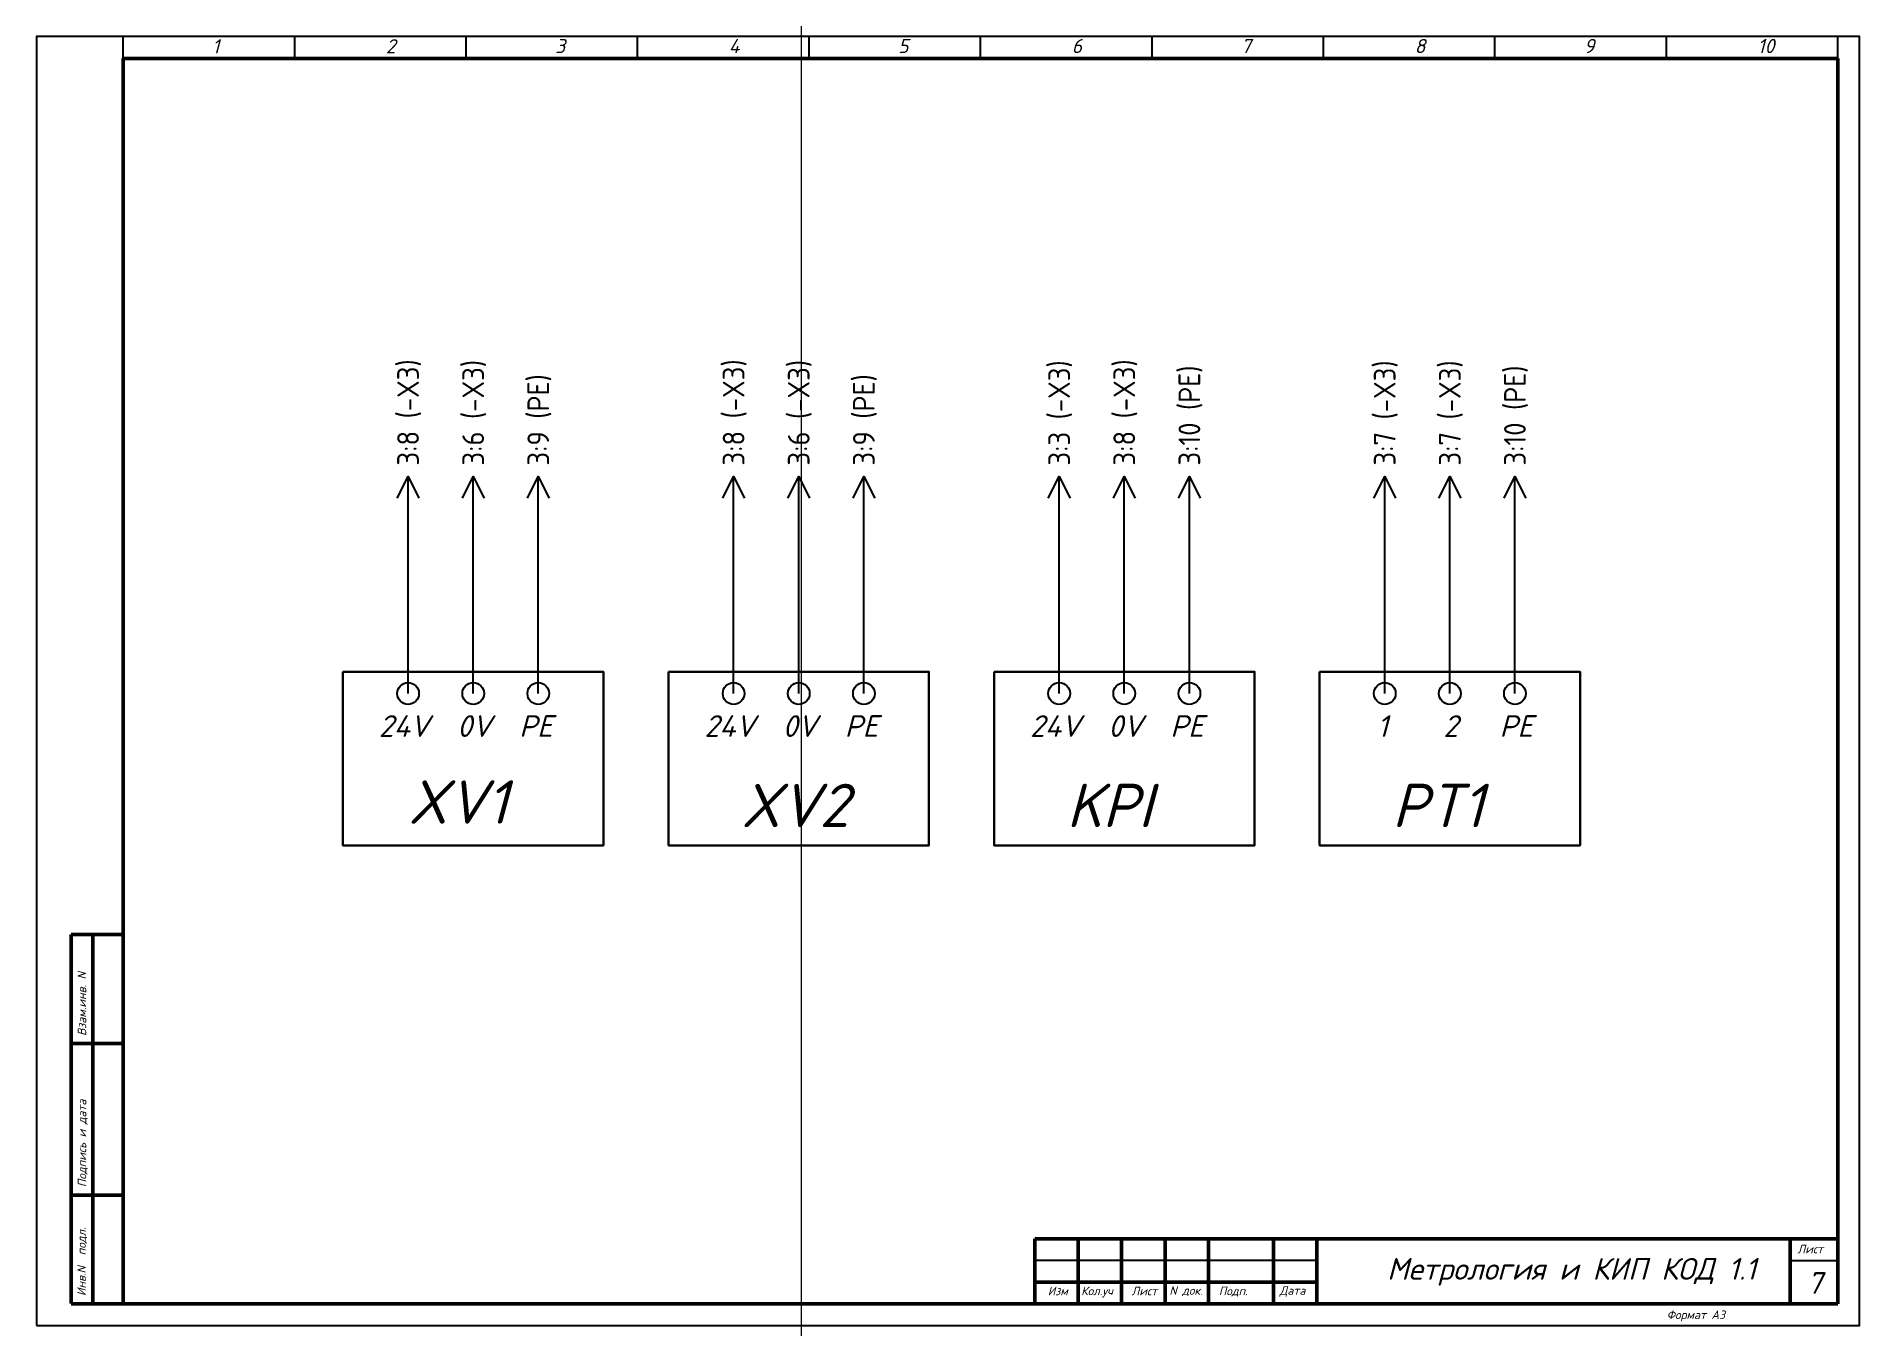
# Model space of a CAD drawing. Header units: millimetres. Extents: x 0 to 53000, y -591 to 24400.
# Drawn here: x 2564.4 to 2984.4, y 304.4 to 601.4 of the extents above; entities that cross this region are included whole.
import ezdxf
from ezdxf.enums import TextEntityAlignment as Align

# ---------------------------------------------------------------- set-up
doc = ezdxf.new("R2010")
doc.units = ezdxf.units.MM
doc.linetypes.add('Caddy_Solid', pattern=[0])
for name, color, linetype in [('DESC', 150, 'Continuous'), ('YEL_14_THHN', 7, 'Continuous'), ('Обозначения контактов', 7, 'Continuous')]:
    doc.layers.add(name, color=color, linetype=linetype)
doc.layers.add('Основная', color=7, linetype='Continuous', lineweight=30)
doc.layers.add('Привязки', color=2, linetype='Continuous', lineweight=0, plot=False, transparency=0.8)
doc.styles.add('WD_IEC', font='ISOCP2.shx', dxfattribs={"width": 0.9, "height": 4})
doc.styles.add('текст', font='isocpeui.ttf')

msp = doc.modelspace()

# ---------------------------------------------------------------- texts
at = {"lineweight": 60, "style": 'текст'}
for s, height, p in [('1', 3.27499, (2604.88593, 597.4801)), ('2', 3.27499, (2644.88593, 597.4801)), ('3', 3.27499, (2683.88593, 597.54009)), ('4', 3.27499, (2723.88593, 597.54009)), ('5', 3.27499, (2762.88593, 597.54009)), ('6', 3.27499, (2802.88593, 597.54009)), ('7', 3.27499, (2841.88593, 597.54009)), ('8', 3.27499, (2881.88593, 597.54009)), ('9', 3.27499, (2920.88593, 597.54009)), ('10', 3.274994, (2960.88593, 597.54009))]:
    msp.add_text(s, height=height, dxfattribs=at).set_placement(p)
at = {"layer": 'Основная', "lineweight": 25, "style": 'текст'}
for s, height, p in [('Взам.инв. N', 1.9649963, (2575.84659, 371.10647)), ('Подпись и дата', 1.9650002, (2575.85371, 336.25925)), ('Инв.N  подл.', 1.9650002, (2575.75687, 311.17453))]:
    msp.add_text(s, height=height, rotation=90, dxfattribs=at).set_placement(p)
for s, p in [('Лист', (2970.08615, 321.01926)), ('Изм', (2797.3725, 311.35335)), ('Кол.уч', (2805.07045, 311.36838)), ('Лист', (2816.67249, 311.35335)), ('N док.', (2825.39081, 311.46325)), ('Подп.', (2836.77289, 311.36581)), ('Дата', (2850.7891, 311.45812)), ('Формат А3', (2939.95057, 305.87508))]:
    msp.add_text(s, height=1.965, dxfattribs=at).set_placement(p)
at = {"layer": 'Основная', "style": 'текст'}
for s, width, heights, insert, char_height, attachment_point in [('24V  0V  PE', 45, [0], (2643.25707, 445), 5, 1), ('24V  0V  PE', 45, [0], (2718.25707, 445), 5, 1), ('24V  0V  PE', 45, [0], (2793.25707, 445), 5, 1), ('\\pxi-1.98864,l2.98864,t2.98864;1    2   PE', 45, [0], (2868.25707, 445), 5, 1), ('XV1', 25, [0], (2650, 430), 10, 1), ('XV2', 25, [0], (2726.69546, 429.20925), 10, 1), ('KPI', 25, [0], (2801.69546, 429.20925), 10, 1), ('PT1', 25, [0], (2876.69546, 429.20925), 10, 1), ('\\pxt12;Метрология и КИП КОД 1.1', 114.461363, [14.52012], (2918.0591, 316.75457), 5, 5), ('\\pxqc;7', 10.7241089, [10], (2974.02979, 314.18634), 5, 5)]:
    msp.add_mtext_dynamic_manual_height_columns(s, width=width, gutter_width=200, heights=heights, dxfattribs=dict(at, insert=insert, char_height=char_height, attachment_point=attachment_point))

# ---------------------------------------------------------------- blocks, each defined once
blk = doc.blocks.new('VT0_02')
blk.add_circle((0, 0), 1.25)
at = {"style": 'WD_IEC', "flags": 1}
for tag, p in [('X4TERM01', (-1.25, 0)), ('X2TERM01', (0, 1.25)), ('X1TERM01', (1.25, 0)), ('X8TERM01', (0, -1.25))]:
    blk.add_attdef(tag, p, '', height=0.32, dxfattribs=at)
blk = doc.blocks.new('HA1X2')
blk.add_lwpolyline([(-1.25, -2.5), (0, 0), (1.25, -2.5)])
at = {"style": 'WD_IEC', "flags": 8}
for tag, p in [('DESC1', (0, 5.1)), ('DESC2', (0, 1.25))]:
    blk.add_attdef(tag, text='', height=2.5, dxfattribs=at).set_placement(p, align=Align.CENTER)
at = {"style": 'WD_IEC', "flags": 1}
blk.add_attdef('X8TERM01', (0, 0), '', height=0.32, dxfattribs=at)

# ---------------------------------------------------------------- linework, layer by layer
at = {"linetype": 'Caddy_Solid', "lineweight": 25}
for p, q in [((2584.38593, 596.38009), (2584.38593, 601.38009)), ((2623.88593, 596.38009), (2623.88593, 601.38009)), ((2663.38593, 596.38009), (2663.38593, 601.38009)), ((2702.88593, 596.38009), (2702.88593, 601.38009)), ((2742.38593, 596.38009), (2742.38593, 601.38009)), ((2781.88593, 596.38009), (2781.88593, 601.38009)), ((2821.38593, 596.38009), (2821.38593, 601.38009)), ((2860.88593, 596.38009), (2860.88593, 601.38009)), ((2900.38593, 596.38009), (2900.38593, 601.38009)), ((2939.88593, 596.38009), (2939.88593, 601.38009)), ((2979.38593, 596.38009), (2979.38593, 601.38009))]:
    msp.add_line(p, q, dxfattribs=at)
at = {"layer": 'YEL_14_THHN'}
for p, q in [((2650, 450), (2650, 500)), ((2665, 450), (2665, 500)), ((2680, 450), (2680, 500)), ((2725, 450), (2725, 500)), ((2740, 450), (2740, 500)), ((2755, 450), (2755, 500)), ((2800, 450), (2800, 500)), ((2815, 450), (2815, 500)), ((2830, 450), (2830, 500)), ((2875, 450), (2875, 500)), ((2890, 450), (2890, 500)), ((2905, 450), (2905, 500))]:
    msp.add_line(p, q, dxfattribs=at)
at = {"layer": 'Обозначения контактов'}
msp.add_lwpolyline([(2564.38593, 304.38009), (2984.38593, 304.38009), (2984.38593, 601.38009), (2564.38593, 601.38009)], close=True, dxfattribs=at)
at = {"layer": 'Основная', "linetype": 'Caddy_Solid', "lineweight": 50}
for p, q in [((2584.38593, 596.3189), (2979.38593, 596.3189)), ((2584.38593, 596.3189), (2584.38593, 309.38009)), ((2979.38593, 596.3189), (2979.38593, 309.38009)), ((2572.38593, 309.44009), (2572.38593, 394.44009)), ((2572.38593, 394.44009), (2584.38593, 394.44009)), ((2577.38593, 394.44009), (2577.38593, 309.44009)), ((2572.38593, 369.38009), (2584.38593, 369.38009)), ((2572.38593, 334.44009), (2584.38593, 334.44009)), ((2794.38593, 324.38009), (2979.38593, 324.38009)), ((2794.38593, 309.38009), (2794.38593, 324.38009)), ((2804.38593, 309.38009), (2804.38593, 324.38009)), ((2814.38593, 309.38009), (2814.38593, 324.38009)), ((2824.38593, 309.38009), (2824.38593, 324.38009)), ((2834.38593, 309.38009), (2834.38593, 324.38009)), ((2849.38593, 309.38009), (2849.38593, 324.38009)), ((2859.38593, 309.38009), (2859.38593, 324.38009)), ((2968.38593, 309.38009), (2968.38593, 324.38009)), ((2794.38593, 314.38009), (2859.38593, 314.38009)), ((2979.38593, 309.38009), (2572.38593, 309.38009))]:
    msp.add_line(p, q, dxfattribs=at)
at = {"layer": 'Основная', "linetype": 'Caddy_Solid', "lineweight": 25}
for p, q in [((2859.38593, 319.38009), (2794.38593, 319.38009)), ((2968.38593, 319.38009), (2979.38593, 319.38009))]:
    msp.add_line(p, q, dxfattribs=at)
at = {"layer": 'Основная'}
for points in [[(2635, 455), (2695, 455), (2695, 415), (2635, 415)], [(2710, 455), (2770, 455), (2770, 415), (2710, 415)], [(2785, 455), (2845, 455), (2845, 415), (2785, 415)], [(2860, 455), (2920, 455), (2920, 415), (2860, 415)]]:
    msp.add_lwpolyline(points, close=True, dxfattribs=at)
at = {"layer": 'Привязки'}
msp.add_xline((2740.67048, 3075), (0, 1), dxfattribs=at)

# ---------------------------------------------------------------- block references
at = {"layer": 'Обозначения контактов'}
ref = msp.add_blockref('HA1X2', (2650, 500), dxfattribs=dict(at, xscale=2, yscale=2, zscale=2))
ref.add_attrib('DESC2', '3:8 (-X3)', dxfattribs={"layer": 'DESC', "height": 5, "rotation": 90, "style": 'WD_IEC', "flags": 8}).set_placement((2650, 502.5), align=Align.MIDDLE_LEFT)
ref = msp.add_blockref('HA1X2', (2665, 500), dxfattribs=dict(at, xscale=2, yscale=2, zscale=2))
ref.add_attrib('DESC2', '3:6 (-X3)', dxfattribs={"layer": 'DESC', "height": 5, "rotation": 90, "style": 'WD_IEC', "flags": 8}).set_placement((2665, 502.5), align=Align.MIDDLE_LEFT)
ref = msp.add_blockref('HA1X2', (2725, 500), dxfattribs=dict(at, xscale=2, yscale=2, zscale=2))
ref.add_attrib('DESC2', '3:8 (-X3)', dxfattribs={"layer": 'DESC', "height": 5, "rotation": 90, "style": 'WD_IEC', "flags": 8}).set_placement((2725, 502.5), align=Align.MIDDLE_LEFT)
ref = msp.add_blockref('HA1X2', (2740, 500), dxfattribs=dict(at, xscale=2, yscale=2, zscale=2))
ref.add_attrib('DESC2', '3:6 (-X3)', dxfattribs={"layer": 'DESC', "height": 5, "rotation": 90, "style": 'WD_IEC', "flags": 8}).set_placement((2740, 502.5), align=Align.MIDDLE_LEFT)
ref = msp.add_blockref('HA1X2', (2800, 500), dxfattribs=dict(at, xscale=2, yscale=2, zscale=2))
ref.add_attrib('DESC2', '3:3 (-X3)', dxfattribs={"layer": 'DESC', "height": 5, "rotation": 90, "style": 'WD_IEC', "flags": 8}).set_placement((2800, 502.5), align=Align.MIDDLE_LEFT)
ref = msp.add_blockref('HA1X2', (2815, 500), dxfattribs=dict(at, xscale=2, yscale=2, zscale=2))
ref.add_attrib('DESC2', '3:8 (-X3)', dxfattribs={"layer": 'DESC', "height": 5, "rotation": 90, "style": 'WD_IEC', "flags": 8}).set_placement((2815, 502.5), align=Align.MIDDLE_LEFT)
ref = msp.add_blockref('HA1X2', (2830, 500), dxfattribs=dict(at, xscale=2, yscale=2, zscale=2))
ref.add_attrib('DESC2', '3:10 (PE)', dxfattribs={"layer": 'DESC', "height": 5, "rotation": 90, "style": 'WD_IEC', "flags": 8}).set_placement((2830, 502.5), align=Align.MIDDLE_LEFT)
ref = msp.add_blockref('HA1X2', (2875, 500), dxfattribs=dict(at, xscale=2, yscale=2, zscale=2))
ref.add_attrib('DESC2', '3:7 (-X3)', dxfattribs={"layer": 'DESC', "height": 5, "rotation": 90, "style": 'WD_IEC', "flags": 8}).set_placement((2875, 502.5), align=Align.MIDDLE_LEFT)
ref = msp.add_blockref('HA1X2', (2890, 500), dxfattribs=dict(at, xscale=2, yscale=2, zscale=2))
ref.add_attrib('DESC2', '3:7 (-X3)', dxfattribs={"layer": 'DESC', "height": 5, "rotation": 90, "style": 'WD_IEC', "flags": 8}).set_placement((2890, 502.5), align=Align.MIDDLE_LEFT)
ref = msp.add_blockref('HA1X2', (2905, 500), dxfattribs=dict(at, xscale=2, yscale=2, zscale=2))
ref.add_attrib('DESC2', '3:10 (PE)', dxfattribs={"layer": 'DESC', "height": 5, "rotation": 90, "style": 'WD_IEC', "flags": 8}).set_placement((2905, 502.5), align=Align.MIDDLE_LEFT)
ref = msp.add_blockref('HA1X2', (2680, 500), dxfattribs=dict(at, xscale=2, yscale=2, zscale=2))
ref.add_attrib('DESC2', '3:9 (PE)', dxfattribs={"layer": 'DESC', "height": 5, "rotation": 90, "style": 'WD_IEC', "flags": 8}).set_placement((2680, 502.5), align=Align.MIDDLE_LEFT)
ref = msp.add_blockref('HA1X2', (2755, 500), dxfattribs=dict(at, xscale=2, yscale=2, zscale=2))
ref.add_attrib('DESC2', '3:9 (PE)', dxfattribs={"layer": 'DESC', "height": 5, "rotation": 90, "style": 'WD_IEC', "flags": 8}).set_placement((2755, 502.5), align=Align.MIDDLE_LEFT)
at = {"layer": 'Обозначения контактов', "xscale": 2, "yscale": 2, "zscale": 2}
for p in [(2650, 450), (2665, 450), (2680, 450), (2725, 450), (2740, 450), (2755, 450), (2800, 450), (2815, 450), (2830, 450), (2875, 450), (2890, 450), (2905, 450)]:
    msp.add_blockref('VT0_02', p, dxfattribs=at)

msp.set_redraw_order([(e.dxf.handle, doc.entitydb.next_handle()) for e in msp.query("TEXT MTEXT ATTDEF DIMENSION ARC_DIMENSION")])  # texts and dimensions are drawn at this point

doc.saveas('drawing.dxf')
